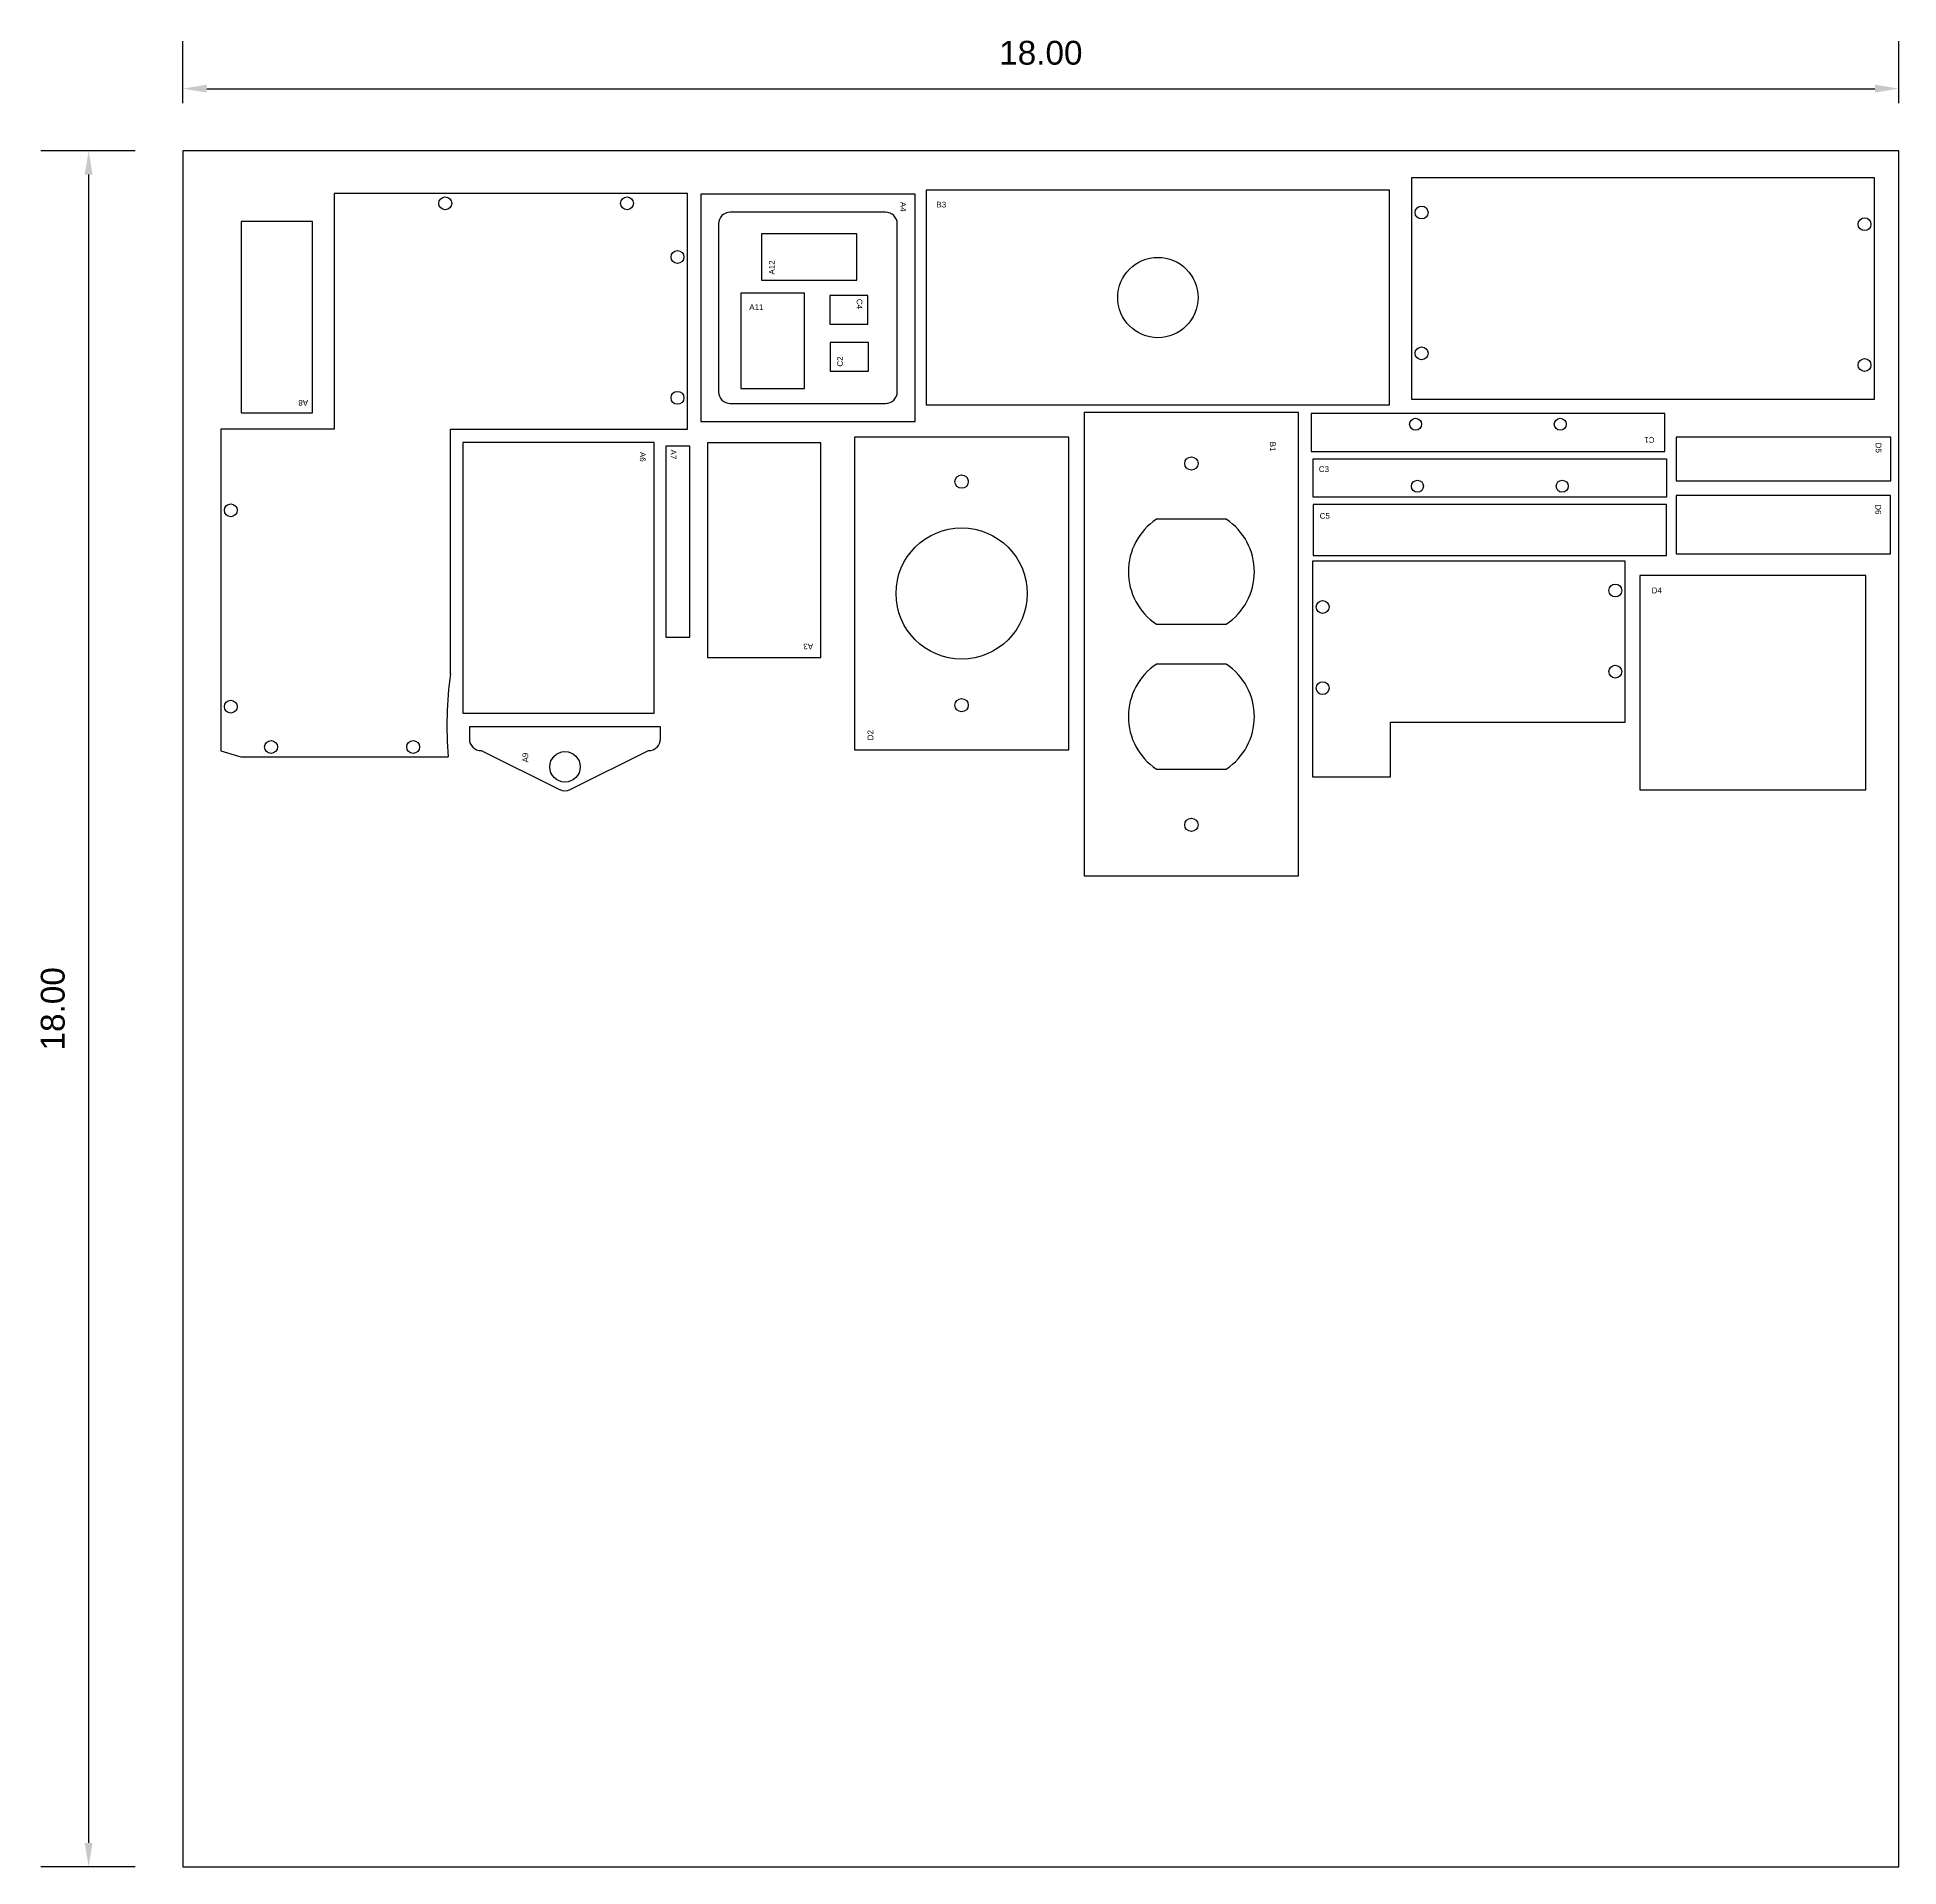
# Model space of a CAD drawing. Header units: inches. Extents: x -47.2 to -27.7, y -41.5 to -22.3.
import ezdxf

# ---------------------------------------------------------------- set-up
doc = ezdxf.new("R2010")
doc.units = ezdxf.units.IN
doc.header["$MEASUREMENT"] = 0
for name, color, linetype, true_color in [('1_8LaserCut', 178, 'Continuous', 0x000000), ('1_8LaserEtch', 178, 'Continuous', 0x000000), ('Default', 178, 'Continuous', 0x000000)]:
    doc.layers.add(name, color=color, linetype=linetype, true_color=true_color)
doc.styles.add('Default', font='')
doc.styles.get('Default').set_extended_font_data('Helvetica')
doc.dimstyles.new('Default', dxfattribs={"dimtxt": 0.25, "dimasz": 0.25, "dimexe": 0.5, "dimexo": 0.5, "dimgap": 0.25, "dimtad": 1, "dimtoh": 1, "dimzin": 1, "dimdsep": 46, "dimtxsty": 'Default', "dimcen": 0.5, "dimazin": 0, "dimtfac": 1, "dimtdec": 4, "dimtix": 1, "dimtmove": 1, "dimatfit": 3, "dimfxl": 1, "dimtolj": 1, "dimtzin": 1, "dimarcsym": 0})

# ---------------------------------------------------------------- blocks, each defined once
blk = doc.blocks.new('*D1')
at = {"layer": 'Default', "color": 0, "lineweight": -2}
for p, q in [((-45.67, -22.972), (-45.67, -22.32)), ((-27.67, -22.972), (-27.67, -22.32)), ((-45.42, -22.82), (-27.92, -22.82))]:
    blk.add_line(p, q, dxfattribs=at)
at = {"layer": 'Default', "color": 0}
for points in [[(-45.42, -22.778), (-45.42, -22.861), (-45.67, -22.82)], [(-27.92, -22.861), (-27.92, -22.778), (-27.67, -22.82)]]:
    blk.add_solid(points, dxfattribs=at)
at = {"layer": 'Defpoints', "color": 0}
for p in [(-27.67, -22.82), (-45.67, -23.472), (-27.67, -23.472)]:
    blk.add_point(p, dxfattribs=at)
at = {"layer": 'Default', "color": 0, "insert": (-36.67, -22.445), "char_height": 0.25, "attachment_point": 5, "style": 'Default'}
blk.add_mtext('\\A1;18.00', dxfattribs=at)
blk = doc.blocks.new('*D2')
at = {"layer": 'Default', "color": 0, "lineweight": -2}
for p, q in [((-46.17, -23.472), (-47.159, -23.472)), ((-46.659, -23.722), (-46.659, -41.222)), ((-46.17, -41.472), (-47.159, -41.472))]:
    blk.add_line(p, q, dxfattribs=at)
at = {"layer": 'Default', "color": 0}
for points in [[(-46.618, -23.722), (-46.701, -23.722), (-46.659, -23.472)], [(-46.701, -41.222), (-46.618, -41.222), (-46.659, -41.472)]]:
    blk.add_solid(points, dxfattribs=at)
at = {"layer": 'Defpoints', "color": 0}
for p in [(-45.67, -23.472), (-46.659, -41.472), (-45.67, -41.472)]:
    blk.add_point(p, dxfattribs=at)
at = {"layer": 'Default', "color": 0, "insert": (-47.034, -32.472), "char_height": 0.25, "attachment_point": 5, "rotation": 90, "style": 'Default'}
blk.add_mtext('\\A1;18.00', dxfattribs=at)

msp = doc.modelspace()

# ---------------------------------------------------------------- linework, layer by layer
at = {"layer": '1_8LaserCut'}
for p, q in [((-40.377, -23.918), (-44.083, -23.918)), ((-44.083, -23.918), (-44.083, -26.392)), ((-40.377, -26.392), (-40.377, -23.918)), ((-38.299, -24.115), (-39.928, -24.115)), ((-40.051, -24.239), (-40.051, -25.999)), ((-38.176, -25.999), (-38.176, -24.239)), ((-39.928, -26.122), (-38.299, -26.122)), ((-45.273, -26.393), (-45.273, -29.767)), ((-42.863, -28.96), (-42.863, -26.393))]:
    msp.add_line(p, q, dxfattribs=at)
for points in [[(-32.781, -26.078), (-27.924, -26.078), (-27.924, -23.754), (-32.781, -23.754)], [(-40.238, -26.31), (-37.988, -26.31), (-37.988, -23.928), (-40.238, -23.928)], [(-37.872, -26.136), (-33.012, -26.136), (-33.012, -23.886), (-37.872, -23.886)], [(-45.06, -26.219), (-44.31, -26.219), (-44.31, -24.214), (-45.06, -24.214)], [(-39.599, -24.829), (-38.599, -24.829), (-38.599, -24.341), (-39.599, -24.341)], [(-39.818, -25.964), (-39.148, -25.964), (-39.148, -24.964), (-39.818, -24.964)], [(-38.885, -25.289), (-38.485, -25.289), (-38.485, -24.989), (-38.885, -24.989)], [(-38.879, -25.782), (-38.479, -25.782), (-38.479, -25.482), (-38.879, -25.482)], [(-33.966, -31.077), (-33.966, -26.217), (-36.216, -26.217), (-36.216, -31.077)], [(-33.835, -26.626), (-30.125, -26.626), (-30.125, -26.226), (-33.835, -26.226)], [(-42.732, -29.372), (-40.727, -29.372), (-40.727, -26.53), (-42.732, -26.53)], [(-40.168, -28.786), (-38.978, -28.786), (-38.978, -26.536), (-40.168, -26.536)], [(-36.376, -29.755), (-36.376, -26.475), (-38.626, -26.475), (-38.626, -29.755)], [(-30.004, -26.935), (-27.754, -26.935), (-27.754, -26.476), (-30.004, -26.476)], [(-40.354, -28.574), (-40.354, -26.569), (-40.604, -26.569), (-40.604, -28.574)], [(-33.815, -26.704), (-30.105, -26.704), (-30.105, -27.104), (-33.815, -27.104)], [(-27.756, -27.699), (-27.756, -27.089), (-30.006, -27.089), (-30.006, -27.699)], [(-33.815, -27.716), (-30.107, -27.716), (-30.107, -27.182), (-33.815, -27.182)], [(-33.001, -29.464), (-30.539, -29.464), (-30.539, -27.776), (-33.819, -27.776), (-33.819, -29.464), (-33.819, -30.039), (-33.001, -30.039)], [(-30.387, -30.175), (-28.017, -30.175), (-28.017, -27.925), (-30.387, -27.925)]]:
    msp.add_lwpolyline(points, close=True, dxfattribs=at)
for points in [[(-44.083, -26.392), (-45.273, -26.393)], [(-42.863, -26.393), (-40.377, -26.392)], [(-34.725, -27.337), (-35.458, -27.337)], [(-35.458, -28.437), (-34.725, -28.437)], [(-34.725, -28.857), (-35.458, -28.857)], [(-42.54, -29.514), (-42.665, -29.514)], [(-42.665, -29.514), (-42.665, -29.639)], [(-40.785, -29.514), (-42.54, -29.514)], [(-40.66, -29.514), (-40.785, -29.514)], [(-40.66, -29.639), (-40.66, -29.514)], [(-45.273, -29.767), (-45.063, -29.83)], [(-45.063, -29.83), (-42.886, -29.83)], [(-42.54, -29.764), (-41.718, -30.172)], [(-41.607, -30.172), (-40.785, -29.764)], [(-35.458, -29.957), (-34.725, -29.957)]]:
    msp.add_lwpolyline(points, dxfattribs=at)
for centre, radius in [((-42.918, -24.023), 0.0675), ((-41.011, -24.023), 0.0675), ((-32.676, -24.119), 0.0675), ((-28.029, -24.242), 0.0675), ((-40.482, -24.586), 0.0675), ((-35.442, -25.011), 0.421), ((-32.676, -25.596), 0.0675), ((-28.029, -25.719), 0.0675), ((-40.482, -26.063), 0.0675), ((-32.739, -26.34), 0.0625), ((-31.221, -26.34), 0.0625), ((-35.091, -26.752), 0.07), ((-37.501, -26.942), 0.07), ((-32.719, -26.99), 0.0625), ((-31.201, -26.99), 0.0625), ((-45.168, -27.243), 0.0675), ((-37.501, -28.115), 0.688), ((-30.644, -28.084), 0.0675), ((-33.714, -28.257), 0.0675), ((-30.644, -28.935), 0.0675), ((-33.714, -29.108), 0.0675), ((-45.168, -29.302), 0.0675), ((-37.501, -29.287), 0.07), ((-44.745, -29.725), 0.0675), ((-43.255, -29.725), 0.0675), ((-41.662, -29.934), 0.16), ((-35.091, -30.542), 0.07)]:
    msp.add_circle(centre, radius, dxfattribs=at)
for centre, radius, start, end in [((-39.928, -24.239), 0.123, 90, 180), ((-38.299, -24.239), 0.123, 0, 90), ((-39.928, -25.999), 0.123, 180, 270), ((-38.299, -25.999), 0.123, 270, 0), ((-35.091, -27.887), 0.661, 123.6878, 236.3122), ((-35.091, -27.887), 0.661, 303.6878, 56.3122), ((-35.091, -29.407), 0.661, 123.6878, 236.3122), ((-35.091, -29.407), 0.661, 303.6878, 56.3122), ((-39.102, -29.496), 3.799, 171.8788, 185.0467), ((-42.54, -29.639), 0.125, 180, 270), ((-40.785, -29.639), 0.125, 270, 0), ((-41.662, -30.059), 0.125, 243.6582, 296.3418)]:
    msp.add_arc(centre, radius, start, end, dxfattribs=at)
at = {"layer": 'Default'}
msp.add_lwpolyline([(-45.67, -41.472), (-27.67, -41.472), (-27.67, -23.472), (-45.67, -23.472)], close=True, dxfattribs=at)

# ---------------------------------------------------------------- texts
at = {"layer": '1_8LaserEtch', "char_height": 0.06, "attachment_point": 7, "line_spacing_factor": 0.963855}
for s, insert, width, rotation in [('\\fHelvetica;A4', (-38.144, -24.007), 0.16193, 270), ('\\fHelvetica;A12', (-39.462, -24.77), 0.20928, 90), ('\\fHelvetica;C4', (-38.603, -25.025), 0.1641, 270), ('\\fHelvetica;C2', (-38.746, -25.736), 0.16337, 90), ('\\fHelvetica;A8', (-44.357, -26.086), 0.16084, 180), ('\\fHelvetica;B1', (-34.267, -26.523), 0.14205, 270), ('\\fHelvetica;C1', (-30.233, -26.474), 0.14928, 180), ('\\fHelvetica;D5', (-27.913, -26.534), 0.16012, 270), ('\\fHelvetica;A6', (-40.877, -26.63), 0.1612, 270), ('\\fHelvetica;A7', (-40.555, -26.605), 0.16193, 270), ('\\fHelvetica;D6', (-27.916, -27.18), 0.16048, 270), ('\\fHelvetica;A3', (-39.059, -28.64), 0.16084, 180), ('\\fHelvetica;D2', (-38.428, -29.655), 0.16012, 90), ('\\fHelvetica;A9', (-42.047, -29.888), 0.16048, 90)]:
    msp.add_mtext(s, dxfattribs=dict(at, insert=insert, width=width, rotation=rotation))
for s, insert, width in [('\\fHelvetica;B3', (-37.766, -24.067), 0.15578), ('\\fHelvetica;A11', (-39.729, -25.141), 0.19554), ('\\fHelvetica;C3', (-33.754, -26.842), 0.16301), ('\\fHelvetica;C5', (-33.745, -27.332), 0.16337), ('\\fHelvetica;D4', (-30.262, -28.113), 0.16084)]:
    msp.add_mtext(s, dxfattribs=dict(at, insert=insert, width=width))

# ---------------------------------------------------------------- dimensions: what is measured, and where the dimension line sits
at = {"layer": 'Default'}
dim = msp.add_linear_dim(base=(-27.67, -22.82), p1=(-45.67, -23.472), p2=(-27.67, -23.472), dimstyle='Default', dxfattribs=at)
dim.commit()
dim.dimension.update_dxf_attribs({"geometry": '*D1', "text_midpoint": (-36.67, -22.445)})
dim = msp.add_linear_dim(base=(-46.659, -41.472), p1=(-45.67, -23.472), p2=(-45.67, -41.472), angle=90, dimstyle='Default', dxfattribs=at)
dim.commit()
dim.dimension.update_dxf_attribs({"geometry": '*D2', "text_midpoint": (-47.034, -32.472)})

doc.saveas('drawing.dxf')
